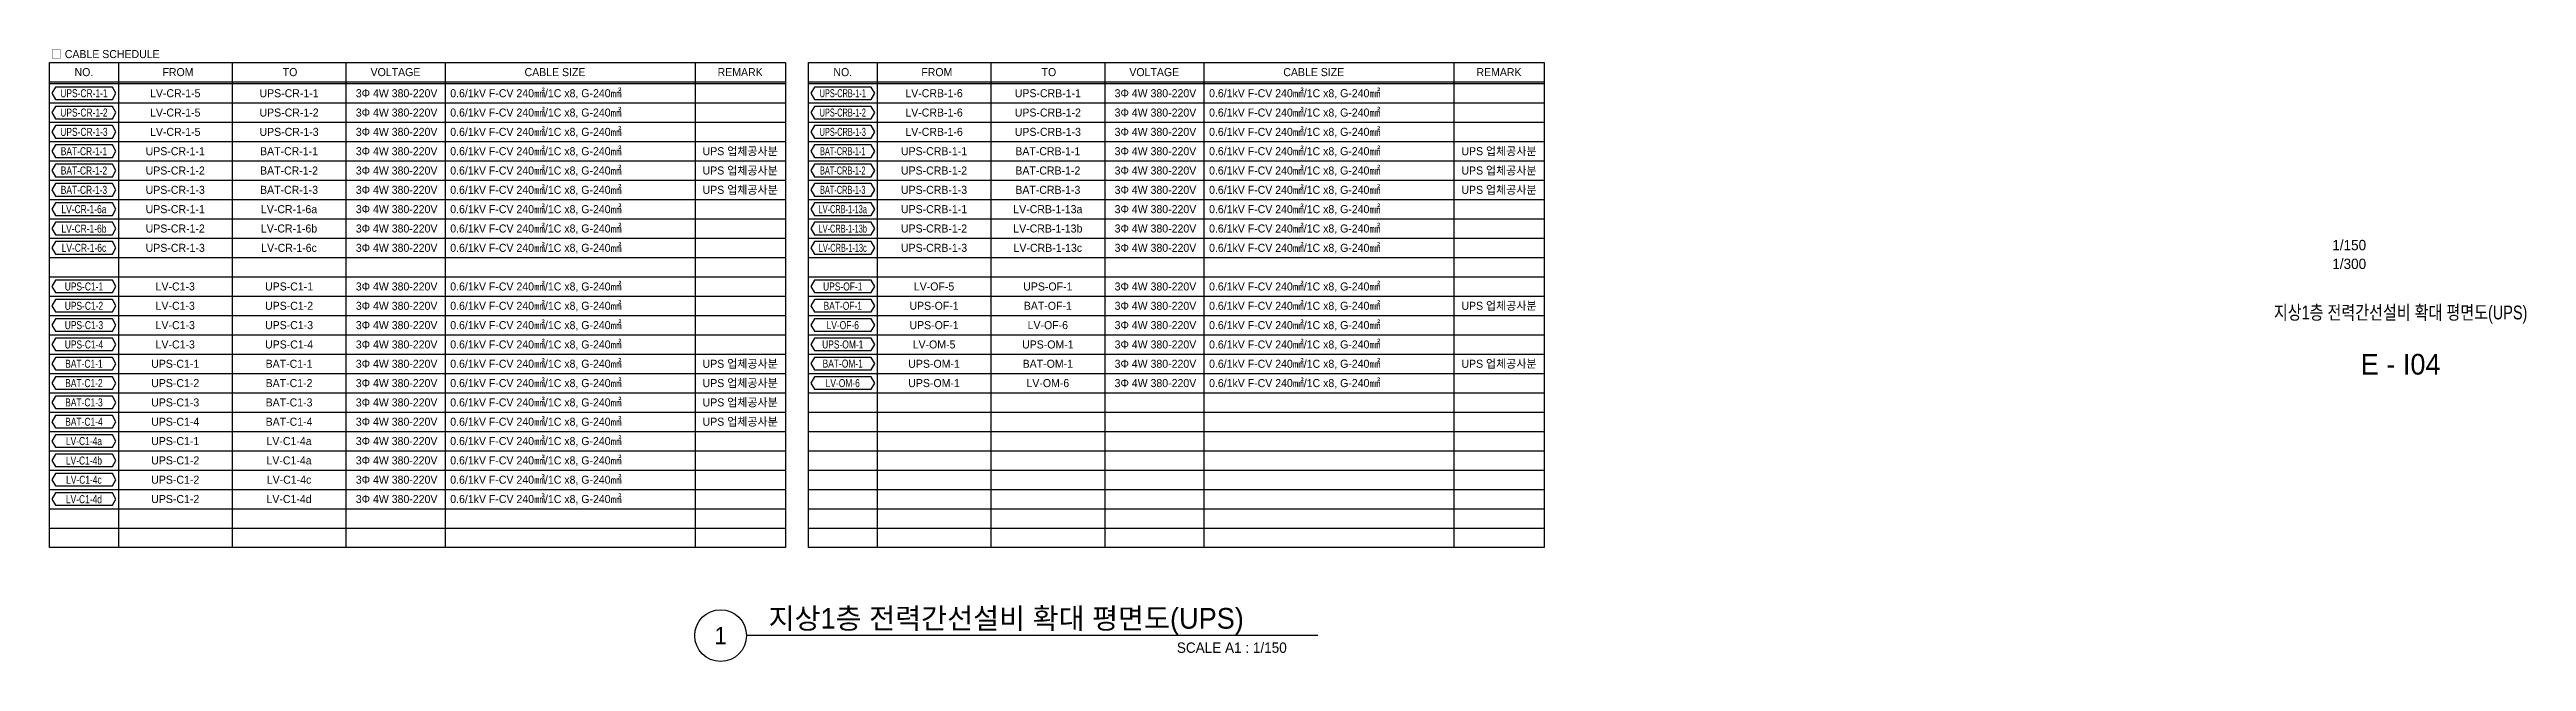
# Model space of a CAD drawing. Header units: millimetres. Extents: x 28900 to 374393, y -351975 to 838289.
# Drawn here: x 266750 to 374393, y -351975 to -325374 of the extents above; entities that cross this region are included whole.
import ezdxf
from ezdxf.enums import TextEntityAlignment as Align

# ---------------------------------------------------------------- set-up
doc = ezdxf.new("R2010")
doc.units = ezdxf.units.MM
doc.header["$LTSCALE"] = 150
for name, color, linetype in [('-----26 Electrical Cable Tray_HV_발전기 B', 103, 'Continuous'), ('-----29 Cable Schedule', 1, 'Continuous'), ('-----29 Indicator', 1, 'Continuous'), ('-----29 주기', 1, 'Continuous'), ('-----30 Text', 2, 'Continuous'), ('-----41 Drawing Title', 2, 'Continuous'), ('-----42 Drawing Number', 2, 'Continuous'), ('-----43 Drawing Scale', 3, 'Continuous')]:
    doc.layers.add(name, color=color, linetype=linetype)
doc.styles.add('ELEC', font='Dotum.ttf')

msp = doc.modelspace()

# ---------------------------------------------------------------- texts
at = {"layer": '-----41 Drawing Title', "style": 'ELEC', "width": 0.8}
msp.add_text('지상1층 전력간선설비 확대 평면도(UPS)', height=600, dxfattribs=at).set_placement((368925, -336805), align=Align.MIDDLE_CENTER)
at = {"layer": '-----41 Drawing Title', "color": 2, "style": 'ELEC'}
msp.add_text('지상1층 전력간선설비 확대 평면도(UPS)', height=900, dxfattribs=at).set_placement((297998, -350550))
at = {"layer": '-----41 Drawing Title', "color": 7, "style": 'ELEC'}
msp.add_text('1', height=750, dxfattribs=at).set_placement((295914, -350850), align=Align.MIDDLE)
at = {"layer": '-----41 Drawing Title', "style": 'ELEC'}
msp.add_text('SCALE A1 : 1/150', height=450, dxfattribs=at).set_placement((320519, -351600), align=Align.RIGHT)
at = {"layer": '-----42 Drawing Number', "style": 'ELEC'}
msp.add_text('E - I04', height=900, dxfattribs=at).set_placement((368925, -339055), align=Align.MIDDLE_CENTER)
at = {"layer": '-----43 Drawing Scale', "style": 'ELEC'}
for s, p in [('1/150', (366690, -333875)), ('1/300', (366690, -334690))]:
    msp.add_text(s, height=450, dxfattribs=at).set_placement(p, align=Align.MIDDLE_CENTER)

# ---------------------------------------------------------------- linework, layer by layer
at = {"layer": '-----41 Drawing Title', "color": 7}
msp.add_line((321861, -350850), (297039, -350850), dxfattribs=at)
msp.add_circle((295914, -350850), 1125, dxfattribs=at)

msp.set_redraw_order([(e.dxf.handle, doc.entitydb.next_handle()) for e in msp.query("TEXT MTEXT ATTDEF DIMENSION ARC_DIMENSION")])  # texts and dimensions are drawn at this point

# ---------------------------------------------------------------- wipeouts: each hides what was drawn before it
at = {"color": 3}
for points in [[(266750, -325936), (298727, -325936), (298727, -347014), (266750, -347014)], [(299727, -325936), (331704, -325936), (331704, -347014), (299727, -347014)]]:
    msp.add_wipeout(points, dxfattribs=at).dxf.layer = '-----26 Electrical Cable Tray_HV_발전기 B'

# ---------------------------------------------------------------- next in the draw order: linework, layer by layer
at = {"layer": '-----29 Cable Schedule'}
for p, q in [((269740, -325936), (269740, -326854)), ((274686, -325936), (274686, -326854)), ((279631, -325936), (279631, -326854)), ((283937, -325936), (283937, -326854)), ((294802, -325936), (294802, -326854)), ((302717, -325936), (302717, -326854)), ((307663, -325936), (307663, -326854)), ((312608, -325936), (312608, -326854)), ((316914, -325936), (316914, -326854)), ((327779, -325936), (327779, -326854))]:
    msp.add_line(p, q, dxfattribs=at)
at = {"layer": '-----29 Cable Schedule', "color": 3}
for p, q in [((266750, -326776), (298727, -326776)), ((266750, -326854), (298727, -326854)), ((299727, -326776), (331704, -326776)), ((299727, -326854), (331704, -326854))]:
    msp.add_line(p, q, dxfattribs=at)
at = {"layer": '-----29 Cable Schedule', "color": 1}
for p, q in [((269740, -326854), (269740, -347014)), ((274686, -326854), (274686, -347014)), ((279631, -326854), (279631, -347014)), ((283937, -326854), (283937, -347014)), ((294802, -326854), (294802, -347014)), ((302717, -326854), (302717, -347014)), ((307663, -326854), (307663, -347014)), ((312608, -326854), (312608, -347014)), ((316914, -326854), (316914, -347014)), ((327779, -326854), (327779, -347014)), ((266750, -327694), (298727, -327694)), ((299727, -327694), (331704, -327694)), ((266750, -328534), (298727, -328534)), ((266750, -329374), (298727, -329374)), ((299727, -328534), (331704, -328534)), ((299727, -329374), (331704, -329374)), ((266750, -330214), (298727, -330214)), ((299727, -330214), (331704, -330214)), ((266750, -331054), (298727, -331054)), ((299727, -331054), (331704, -331054)), ((266750, -331894), (298727, -331894)), ((299727, -331894), (331704, -331894)), ((266750, -332734), (298727, -332734)), ((266750, -333574), (298727, -333574)), ((299727, -332734), (331704, -332734)), ((299727, -333574), (331704, -333574)), ((266750, -334414), (298727, -334414)), ((299727, -334414), (331704, -334414)), ((266750, -335254), (298727, -335254)), ((299727, -335254), (331704, -335254)), ((266750, -336094), (298727, -336094)), ((299727, -336094), (331704, -336094)), ((266750, -336934), (298727, -336934)), ((266750, -337774), (298727, -337774)), ((299727, -336934), (331704, -336934)), ((299727, -337774), (331704, -337774)), ((266750, -338614), (298727, -338614)), ((299727, -338614), (331704, -338614)), ((266750, -339454), (298727, -339454)), ((299727, -339454), (331704, -339454)), ((266750, -340294), (298727, -340294)), ((266750, -341134), (298727, -341134)), ((299727, -340294), (331704, -340294)), ((299727, -341134), (331704, -341134)), ((266750, -341974), (298727, -341974)), ((299727, -341974), (331704, -341974)), ((266750, -342814), (298727, -342814)), ((299727, -342814), (331704, -342814)), ((266750, -343654), (298727, -343654)), ((299727, -343654), (331704, -343654)), ((266750, -344494), (298727, -344494)), ((266750, -345334), (298727, -345334)), ((299727, -344494), (331704, -344494)), ((299727, -345334), (331704, -345334)), ((266750, -346174), (298727, -346174)), ((299727, -346174), (331704, -346174))]:
    msp.add_line(p, q, dxfattribs=at)
at = {"layer": '-----29 Cable Schedule', "color": 3}
for points in [[(266750, -325936), (298727, -325936), (298727, -347014), (266750, -347014)], [(299727, -325936), (331704, -325936), (331704, -347014), (299727, -347014)]]:
    msp.add_lwpolyline(points, close=True, dxfattribs=at)
at = {"layer": '-----29 주기'}
for points in [[(267010, -327004), (266855, -327274), (267010, -327543), (269480, -327543), (269635, -327274), (269480, -327004)], [(299987, -327004), (299832, -327274), (299987, -327543), (302457, -327543), (302612, -327274), (302457, -327004)], [(267010, -327844), (266855, -328114), (267010, -328383), (269480, -328383), (269635, -328114), (269480, -327844)], [(299987, -327844), (299832, -328114), (299987, -328383), (302457, -328383), (302612, -328114), (302457, -327844)], [(267010, -328684), (266855, -328954), (267010, -329223), (269480, -329223), (269635, -328954), (269480, -328684)], [(299987, -328684), (299832, -328954), (299987, -329223), (302457, -329223), (302612, -328954), (302457, -328684)], [(267010, -329524), (266855, -329794), (267010, -330063), (269480, -330063), (269635, -329794), (269480, -329524)], [(267010, -330364), (266855, -330634), (267010, -330903), (269480, -330903), (269635, -330634), (269480, -330364)], [(299987, -329524), (299832, -329794), (299987, -330063), (302457, -330063), (302612, -329794), (302457, -329524)], [(299987, -330364), (299832, -330634), (299987, -330903), (302457, -330903), (302612, -330634), (302457, -330364)], [(267010, -331204), (266855, -331474), (267010, -331743), (269480, -331743), (269635, -331474), (269480, -331204)], [(299987, -331204), (299832, -331474), (299987, -331743), (302457, -331743), (302612, -331474), (302457, -331204)], [(267010, -332044), (266855, -332314), (267010, -332583), (269480, -332583), (269635, -332314), (269480, -332044)], [(299987, -332044), (299832, -332314), (299987, -332583), (302457, -332583), (302612, -332314), (302457, -332044)], [(267010, -332884), (266855, -333154), (267010, -333423), (269480, -333423), (269635, -333154), (269480, -332884)], [(299987, -332884), (299832, -333154), (299987, -333423), (302457, -333423), (302612, -333154), (302457, -332884)], [(267010, -333724), (266855, -333994), (267010, -334263), (269480, -334263), (269635, -333994), (269480, -333724)], [(299987, -333724), (299832, -333994), (299987, -334263), (302457, -334263), (302612, -333994), (302457, -333724)], [(267010, -335404), (266855, -335674), (267010, -335943), (269480, -335943), (269635, -335674), (269480, -335404)], [(299987, -335404), (299832, -335674), (299987, -335943), (302457, -335943), (302612, -335674), (302457, -335404)], [(267010, -336244), (266855, -336514), (267010, -336783), (269480, -336783), (269635, -336514), (269480, -336244)], [(299987, -336244), (299832, -336514), (299987, -336783), (302457, -336783), (302612, -336514), (302457, -336244)], [(267010, -337084), (266855, -337354), (267010, -337623), (269480, -337623), (269635, -337354), (269480, -337084)], [(267010, -337924), (266855, -338194), (267010, -338463), (269480, -338463), (269635, -338194), (269480, -337924)], [(299987, -337084), (299832, -337354), (299987, -337623), (302457, -337623), (302612, -337354), (302457, -337084)], [(299987, -337924), (299832, -338194), (299987, -338463), (302457, -338463), (302612, -338194), (302457, -337924)], [(267010, -338764), (266855, -339034), (267010, -339303), (269480, -339303), (269635, -339034), (269480, -338764)], [(299987, -338756), (299832, -339026), (299987, -339295), (302457, -339295), (302612, -339026), (302457, -338756)], [(267010, -339604), (266855, -339874), (267010, -340143), (269480, -340143), (269635, -339874), (269480, -339604)], [(299987, -339604), (299832, -339874), (299987, -340143), (302457, -340143), (302612, -339874), (302457, -339604)], [(267010, -340444), (266855, -340714), (267010, -340983), (269480, -340983), (269635, -340714), (269480, -340444)], [(267010, -341284), (266855, -341554), (267010, -341823), (269480, -341823), (269635, -341554), (269480, -341284)], [(267010, -342124), (266855, -342394), (267010, -342663), (269480, -342663), (269635, -342394), (269480, -342124)], [(267010, -342964), (266855, -343234), (267010, -343503), (269480, -343503), (269635, -343234), (269480, -342964)], [(267010, -343804), (266855, -344074), (267010, -344343), (269480, -344343), (269635, -344074), (269480, -343804)], [(267010, -344644), (266855, -344914), (267010, -345183), (269480, -345183), (269635, -344914), (269480, -344644)]]:
    msp.add_lwpolyline(points, close=True, dxfattribs=at)

# ---------------------------------------------------------------- next in the draw order: texts
at = {"layer": '-----29 Indicator', "color": 2, "linetype": 'Continuous', "style": 'ELEC'}
msp.add_text('□ CABLE SCHEDULE', height=350, dxfattribs=at).set_placement((266808, -325572), align=Align.MIDDLE_LEFT)
at = {"layer": '-----30 Text', "linetype": 'Continuous', "style": 'ELEC'}
for s, width, p in [('UPS-CR-1-1', 0.8, (268245, -327274)), ('UPS-CRB-1-1', 0.6, (301222, -327274)), ('UPS-CR-1-2', 0.8, (268245, -328114)), ('UPS-CRB-1-2', 0.6, (301222, -328114)), ('UPS-CR-1-3', 0.8, (268245, -328954)), ('UPS-CRB-1-3', 0.6, (301222, -328954)), ('BAT-CR-1-1', 0.8, (268245, -329794)), ('BAT-CR-1-2', 0.8, (268245, -330634)), ('BAT-CRB-1-1', 0.6, (301222, -329794)), ('BAT-CRB-1-2', 0.6, (301222, -330634)), ('BAT-CR-1-3', 0.8, (268245, -331474)), ('BAT-CRB-1-3', 0.6, (301222, -331474)), ('LV-CR-1-6a', 0.8, (268245, -332314)), ('LV-CRB-1-13a', 0.6, (301222, -332314)), ('LV-CR-1-6b', 0.8, (268245, -333154)), ('LV-CRB-1-13b', 0.6, (301222, -333154)), ('LV-CR-1-6c', 0.8, (268245, -333994)), ('LV-CRB-1-13c', 0.6, (301222, -333994)), ('UPS-C1-1', 0.8, (268245, -335674)), ('UPS-OF-1', 0.8, (301222, -335674)), ('UPS-C1-2', 0.8, (268245, -336514)), ('BAT-OF-1', 0.8, (301222, -336514)), ('UPS-C1-3', 0.8, (268245, -337354)), ('LV-OF-6', 0.8, (301222, -337354)), ('UPS-C1-4', 0.8, (268245, -338194)), ('BAT-C1-1', 0.8, (268245, -339034)), ('UPS-OM-1', 0.8, (301222, -338194)), ('BAT-OM-1', 0.8, (301222, -339026)), ('BAT-C1-2', 0.8, (268245, -339874)), ('LV-OM-6', 0.8, (301222, -339874)), ('BAT-C1-3', 0.8, (268245, -340714)), ('BAT-C1-4', 0.8, (268245, -341554)), ('LV-C1-4a', 0.8, (268245, -342394)), ('LV-C1-4b', 0.8, (268245, -343234)), ('LV-C1-4c', 0.8, (268245, -344074)), ('LV-C1-4d', 0.8, (268245, -344914))]:
    msp.add_text(s, height=350, dxfattribs=dict(at, width=width)).set_placement(p, align=Align.MIDDLE)
at = {"layer": '-----30 Text', "style": 'ELEC'}
for p in [(268245, -326356), (301222, -326356)]:
    msp.add_text('NO.', height=350, dxfattribs=at).set_placement(p, align=Align.MIDDLE)
at = {"layer": '-----30 Text', "color": 3, "style": 'ELEC'}
for s, p in [('LV-CR-1-5', (272213, -327274)), ('UPS-CR-1-1', (277159, -327274)), ('3Φ 4W 380-220V', (281834, -327274)), ('LV-CRB-1-6', (305190, -327274)), ('UPS-CRB-1-1', (310135, -327274)), ('3Φ 4W 380-220V', (314811, -327274)), ('LV-CR-1-5', (272213, -328114)), ('UPS-CR-1-2', (277159, -328114)), ('3Φ 4W 380-220V', (281834, -328114)), ('LV-CRB-1-6', (305190, -328114)), ('UPS-CRB-1-2', (310135, -328114)), ('3Φ 4W 380-220V', (314811, -328114)), ('LV-CR-1-5', (272213, -328954)), ('UPS-CR-1-3', (277159, -328954)), ('3Φ 4W 380-220V', (281834, -328954)), ('LV-CRB-1-6', (305190, -328954)), ('UPS-CRB-1-3', (310135, -328954)), ('3Φ 4W 380-220V', (314811, -328954)), ('UPS-CR-1-1', (272213, -332314)), ('LV-CR-1-6a', (277159, -332314)), ('3Φ 4W 380-220V', (281834, -332314)), ('UPS-CRB-1-1', (305190, -332314)), ('LV-CRB-1-13a', (310135, -332314)), ('3Φ 4W 380-220V', (314811, -332314)), ('UPS-CR-1-2', (272213, -333154)), ('LV-CR-1-6b', (277159, -333154)), ('3Φ 4W 380-220V', (281834, -333154)), ('UPS-CRB-1-2', (305190, -333154)), ('LV-CRB-1-13b', (310135, -333154)), ('3Φ 4W 380-220V', (314811, -333154)), ('UPS-CR-1-3', (272213, -333994)), ('LV-CR-1-6c', (277159, -333994)), ('3Φ 4W 380-220V', (281834, -333994)), ('UPS-CRB-1-3', (305190, -333994)), ('LV-CRB-1-13c', (310135, -333994)), ('3Φ 4W 380-220V', (314811, -333994)), ('LV-C1-3', (272213, -335674)), ('UPS-C1-1', (277159, -335674)), ('3Φ 4W 380-220V', (281834, -335674)), ('LV-OF-5', (305190, -335674)), ('UPS-OF-1', (310135, -335674)), ('3Φ 4W 380-220V', (314811, -335674)), ('LV-C1-3', (272213, -336514)), ('UPS-C1-2', (277159, -336514)), ('3Φ 4W 380-220V', (281834, -336514)), ('LV-C1-3', (272213, -337354)), ('UPS-C1-3', (277159, -337354)), ('3Φ 4W 380-220V', (281834, -337354)), ('UPS-OF-1', (305190, -337354)), ('LV-OF-6', (310135, -337354)), ('3Φ 4W 380-220V', (314811, -337354)), ('LV-C1-3', (272213, -338194)), ('UPS-C1-4', (277159, -338194)), ('3Φ 4W 380-220V', (281834, -338194)), ('LV-OM-5', (305190, -338194)), ('UPS-OM-1', (310135, -338194)), ('3Φ 4W 380-220V', (314811, -338194)), ('UPS-OM-1', (305190, -339874)), ('LV-OM-6', (310135, -339874)), ('3Φ 4W 380-220V', (314811, -339874)), ('UPS-C1-1', (272213, -342394)), ('LV-C1-4a', (277159, -342394)), ('3Φ 4W 380-220V', (281834, -342394)), ('UPS-C1-2', (272213, -343234)), ('LV-C1-4a', (277159, -343234)), ('3Φ 4W 380-220V', (281834, -343234)), ('UPS-C1-2', (272213, -344074)), ('LV-C1-4c', (277159, -344074)), ('3Φ 4W 380-220V', (281834, -344074)), ('UPS-C1-2', (272213, -344914)), ('LV-C1-4d', (277159, -344914)), ('3Φ 4W 380-220V', (281834, -344914))]:
    msp.add_text(s, height=350, dxfattribs=at).set_placement(p, align=Align.MIDDLE_CENTER)
at = {"layer": '-----30 Text', "style": 'ELEC'}
for s, p in [('FROM', (272333, -326356)), ('TO', (277203, -326356)), ('VOLTAGE', (281783, -326356)), ('CABLE SIZE', (288716, -326356)), ('REMARK', (296764, -326356)), ('FROM', (305310, -326356)), ('TO', (310180, -326356)), ('VOLTAGE', (314760, -326356)), ('CABLE SIZE', (321692, -326356)), ('REMARK', (329741, -326356))]:
    msp.add_text(s, height=350, dxfattribs=at).set_placement(p, align=Align.MIDDLE_CENTER)
at = {"layer": '-----30 Text', "color": 3, "style": 'ELEC'}
for p in [(284165, -327274), (317142, -327274), (284165, -328114), (317142, -328114), (284165, -328954), (317142, -328954), (284165, -332314), (317142, -332314), (284165, -333154), (317142, -333154), (284165, -333994), (317142, -333994), (284165, -335674), (317142, -335674), (284165, -336514), (284165, -337354), (284165, -338194), (317142, -337354), (317142, -338194), (317142, -339874), (284165, -342394), (284165, -343234), (284165, -344074), (284165, -344914)]:
    msp.add_text('0.6/1kV F-CV 240㎟/1C x8, G-240㎟', height=350, dxfattribs=at).set_placement(p, align=Align.MIDDLE_LEFT)
at = {"layer": '-----30 Text', "color": 11, "style": 'ELEC'}
for s, p in [('UPS-CR-1-1', (272213, -329794)), ('UPS-CR-1-2', (272213, -330634)), ('BAT-CR-1-1', (277159, -329794)), ('BAT-CR-1-2', (277159, -330634)), ('3Φ 4W 380-220V', (281834, -329794)), ('3Φ 4W 380-220V', (281834, -330634)), ('UPS 업체공사분', (296764, -329794)), ('UPS 업체공사분', (296764, -330634)), ('UPS-CRB-1-1', (305190, -329794)), ('UPS-CRB-1-2', (305190, -330634)), ('BAT-CRB-1-1', (310135, -329794)), ('BAT-CRB-1-2', (310135, -330634)), ('3Φ 4W 380-220V', (314811, -329794)), ('3Φ 4W 380-220V', (314811, -330634)), ('UPS 업체공사분', (329741, -329794)), ('UPS 업체공사분', (329741, -330634)), ('UPS-CR-1-3', (272213, -331474)), ('BAT-CR-1-3', (277159, -331474)), ('3Φ 4W 380-220V', (281834, -331474)), ('UPS 업체공사분', (296764, -331474)), ('UPS-CRB-1-3', (305190, -331474)), ('BAT-CRB-1-3', (310135, -331474)), ('3Φ 4W 380-220V', (314811, -331474)), ('UPS 업체공사분', (329741, -331474)), ('UPS-OF-1', (305190, -336514)), ('BAT-OF-1', (310135, -336514)), ('3Φ 4W 380-220V', (314811, -336514)), ('UPS 업체공사분', (329741, -336514)), ('UPS-C1-1', (272213, -339034)), ('BAT-C1-1', (277159, -339034)), ('3Φ 4W 380-220V', (281834, -339034)), ('UPS 업체공사분', (296764, -339034)), ('UPS-OM-1', (305190, -339034)), ('BAT-OM-1', (310135, -339034)), ('3Φ 4W 380-220V', (314811, -339034)), ('UPS 업체공사분', (329741, -339034)), ('UPS-C1-2', (272213, -339874)), ('BAT-C1-2', (277159, -339874)), ('3Φ 4W 380-220V', (281834, -339874)), ('UPS 업체공사분', (296764, -339874)), ('UPS-C1-3', (272213, -340714)), ('BAT-C1-3', (277159, -340714)), ('3Φ 4W 380-220V', (281834, -340714)), ('UPS 업체공사분', (296764, -340714)), ('UPS-C1-4', (272213, -341554)), ('BAT-C1-4', (277159, -341554)), ('3Φ 4W 380-220V', (281834, -341554)), ('UPS 업체공사분', (296764, -341554))]:
    msp.add_text(s, height=350, dxfattribs=at).set_placement(p, align=Align.MIDDLE_CENTER)
for p in [(284165, -329794), (284165, -330634), (317142, -329794), (317142, -330634), (284165, -331474), (317142, -331474), (317142, -336514), (284165, -339034), (317142, -339034), (284165, -339874), (284165, -340714), (284165, -341554)]:
    msp.add_text('0.6/1kV F-CV 240㎟/1C x8, G-240㎟', height=350, dxfattribs=at).set_placement(p, align=Align.MIDDLE_LEFT)

doc.saveas('drawing.dxf')
